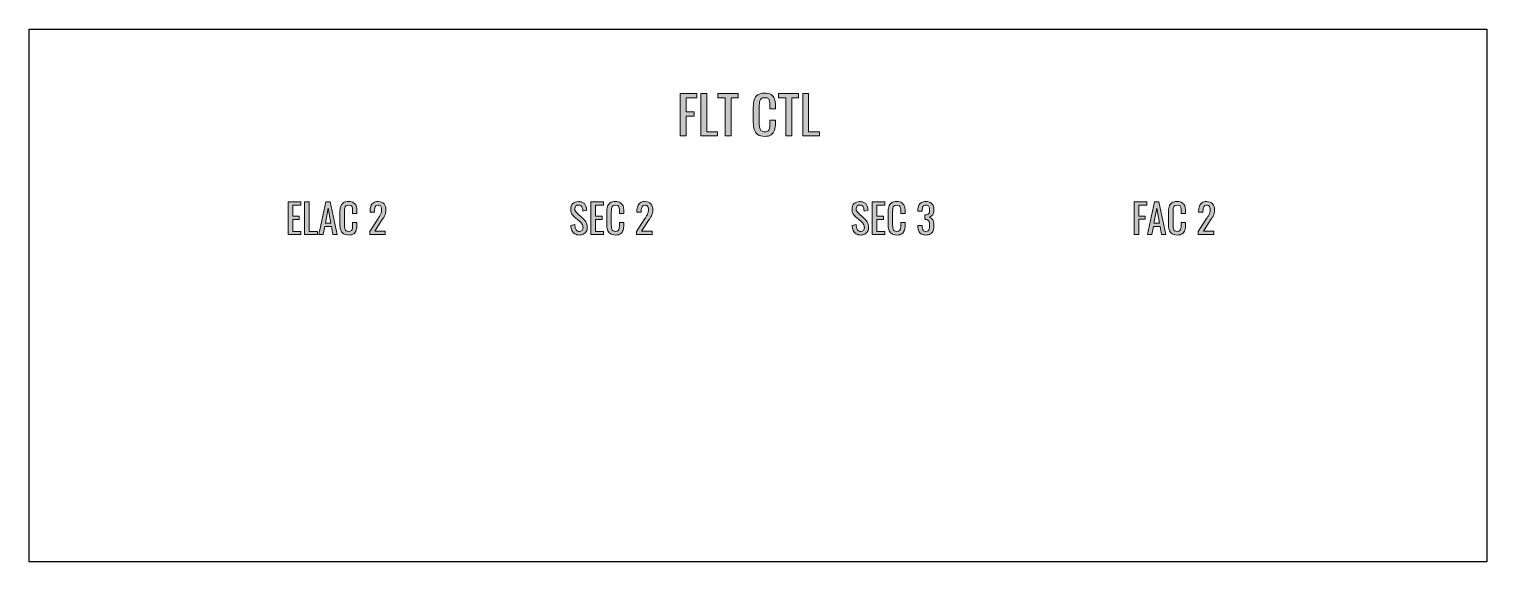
# Model space of a CAD drawing. Header units: inches. Extents: x 0 to 612, y 284 to 508.
import ezdxf

# ---------------------------------------------------------------- set-up
doc = ezdxf.new("R2010")
doc.units = ezdxf.units.IN
doc.header["$MEASUREMENT"] = 0
doc.layers.add('Left_SIde_Panel_02_Holes v1_0', color=7, linetype='Continuous')
doc.layers.add('TEXT', color=7, linetype='Continuous')

# ---------------------------------------------------------------- blocks, each defined once
blk = doc.blocks.new('block 13')
at = {"layer": 'Left_SIde_Panel_02_Holes v1_0', "color": 7, "lineweight": 25}
blk.add_lwpolyline([(611.88, 507.81), (611.88, 284.19)], dxfattribs=at)
blk = doc.blocks.new('block 15')
at = {"layer": 'Left_SIde_Panel_02_Holes v1_0', "color": 7, "lineweight": 25}
blk.add_lwpolyline([(611.88, 284.19), (0.12, 284.19)], dxfattribs=at)
blk = doc.blocks.new('block 23')
at = {"layer": 'Left_SIde_Panel_02_Holes v1_0', "color": 7, "lineweight": 25}
blk.add_lwpolyline([(0.12, 284.19), (0.12, 507.81)], dxfattribs=at)
blk = doc.blocks.new('block 45')
at = {"layer": 'Left_SIde_Panel_02_Holes v1_0', "color": 7, "lineweight": 25}
blk.add_lwpolyline([(0.12, 507.81), (611.88, 507.81)], dxfattribs=at)
blk = doc.blocks.new('block 52')
at = {"layer": 'TEXT'}
h = blk.add_hatch(color=7, dxfattribs=at)
h.dxf.hatch_style = 2
h.paths.add_polyline_path([(108.8, 421.54), (108.8, 435.31), (114.14, 435.31), (114.14, 433.88), (110.72, 433.88), (110.72, 429.32), (113.49, 429.32), (113.49, 427.96), (110.72, 427.96), (110.72, 422.92), (114.17, 422.92), (114.17, 421.54)])
h = blk.add_hatch(color=7, dxfattribs=at)
h.dxf.hatch_style = 2
h.paths.add_polyline_path([(115.72, 421.54), (115.72, 435.31), (117.64, 435.31), (117.64, 422.92), (121.16, 422.92), (121.16, 421.54)])
h = blk.add_hatch(color=7, dxfattribs=at)
h.dxf.hatch_style = 2
h.paths.add_polyline_path([(121.72, 421.54), (124.64, 435.31), (126.5, 435.31), (129.44, 421.54), (127.62, 421.54), (126.99, 425.01), (124.18, 425.01), (123.52, 421.54)])
h.paths.add_polyline_path([(124.44, 426.38), (126.73, 426.38), (125.58, 432.59)])
h = blk.add_hatch(color=7, dxfattribs=at)
h.dxf.hatch_style = 2
edge = h.paths.add_edge_path()
edge.add_spline(control_points=[(134.21, 421.39), (133.24, 421.39), (132.48, 421.59), (131.94, 422), (131.41, 422.41), (131.03, 422.95), (130.82, 423.65), (130.61, 424.34), (130.51, 425.11), (130.51, 425.96), (130.51, 425.96), (130.51, 430.82), (130.51, 430.82), (130.51, 431.75), (130.61, 432.56), (130.82, 433.25), (131.03, 433.94), (131.41, 434.48), (131.94, 434.86), (132.48, 435.24), (133.24, 435.43), (134.21, 435.43), (135.07, 435.43), (135.76, 435.27), (136.26, 434.95), (136.77, 434.63), (137.13, 434.18), (137.35, 433.59), (137.57, 433), (137.68, 432.29), (137.68, 431.47), (137.68, 431.47), (137.68, 430.38), (137.68, 430.38), (137.68, 430.38), (135.86, 430.38), (135.86, 430.38), (135.86, 430.38), (135.86, 431.35), (135.86, 431.35), (135.86, 431.86), (135.84, 432.31), (135.79, 432.7), (135.73, 433.09), (135.6, 433.39), (135.37, 433.61), (135.14, 433.82), (134.76, 433.93), (134.23, 433.93), (133.69, 433.93), (133.29, 433.81), (133.04, 433.58), (132.79, 433.35), (132.63, 433.02), (132.56, 432.6), (132.48, 432.17), (132.45, 431.68), (132.45, 431.11), (132.45, 431.11), (132.45, 425.65), (132.45, 425.65), (132.45, 424.96), (132.5, 424.41), (132.62, 424.01), (132.73, 423.61), (132.92, 423.32), (133.18, 423.15), (133.44, 422.98), (133.79, 422.9), (134.23, 422.9), (134.75, 422.9), (135.13, 423.01), (135.35, 423.25), (135.58, 423.48), (135.72, 423.8), (135.78, 424.21), (135.83, 424.62), (135.86, 425.09), (135.86, 425.64), (135.86, 425.64), (135.86, 426.66), (135.86, 426.66), (135.86, 426.66), (137.68, 426.66), (137.68, 426.66), (137.68, 426.66), (137.68, 425.64), (137.68, 425.64), (137.68, 424.8), (137.58, 424.06), (137.38, 423.42), (137.17, 422.78), (136.82, 422.28), (136.32, 421.92), (135.82, 421.56), (135.12, 421.39), (134.21, 421.39)], knot_values=[0, 0, 0, 0, 1, 1, 1, 2, 2, 2, 3, 3, 3, 4, 4, 4, 5, 5, 5, 6, 6, 6, 7, 7, 7, 8, 8, 8, 9, 9, 9, 10, 10, 10, 11, 11, 11, 12, 12, 12, 13, 13, 13, 14, 14, 14, 15, 15, 15, 16, 16, 16, 17, 17, 17, 18, 18, 18, 19, 19, 19, 20, 20, 20, 21, 21, 21, 22, 22, 22, 23, 23, 23, 24, 24, 24, 25, 25, 25, 26, 26, 26, 27, 27, 27, 28, 28, 28, 29, 29, 29, 30, 30, 30, 31, 31, 31, 32, 32, 32, 32], degree=3, periodic=0)
h = blk.add_hatch(color=7, dxfattribs=at)
h.dxf.hatch_style = 2
edge = h.paths.add_edge_path()
edge.add_spline(control_points=[(143.04, 421.54), (143.04, 421.54), (143.04, 422.83), (143.04, 422.83), (143.04, 422.83), (146.54, 428.29), (146.54, 428.29), (146.8, 428.7), (147.04, 429.07), (147.26, 429.43), (147.48, 429.78), (147.66, 430.15), (147.8, 430.54), (147.95, 430.93), (148.02, 431.38), (148.02, 431.89), (148.02, 432.53), (147.92, 433.02), (147.71, 433.39), (147.51, 433.75), (147.15, 433.93), (146.64, 433.93), (146.21, 433.93), (145.88, 433.81), (145.64, 433.57), (145.4, 433.34), (145.23, 433.02), (145.14, 432.64), (145.05, 432.25), (145.01, 431.84), (145.01, 431.4), (145.01, 431.4), (145.01, 430.94), (145.01, 430.94), (145.01, 430.94), (143.19, 430.94), (143.19, 430.94), (143.19, 430.94), (143.19, 431.42), (143.19, 431.42), (143.19, 432.24), (143.3, 432.95), (143.52, 433.55), (143.74, 434.14), (144.1, 434.61), (144.59, 434.93), (145.08, 435.26), (145.74, 435.43), (146.55, 435.43), (147.67, 435.43), (148.49, 435.11), (149.04, 434.48), (149.58, 433.85), (149.85, 432.98), (149.85, 431.87), (149.85, 431.28), (149.78, 430.77), (149.64, 430.33), (149.5, 429.89), (149.31, 429.47), (149.09, 429.09), (148.86, 428.7), (148.61, 428.3), (148.34, 427.9), (148.34, 427.9), (145.18, 423.07), (145.18, 423.07), (145.18, 423.07), (149.53, 423.07), (149.53, 423.07), (149.53, 423.07), (149.53, 421.54), (149.53, 421.54), (149.53, 421.54), (143.04, 421.54), (143.04, 421.54)], knot_values=[0, 0, 0, 0, 1, 1, 1, 2, 2, 2, 3, 3, 3, 4, 4, 4, 5, 5, 5, 6, 6, 6, 7, 7, 7, 8, 8, 8, 9, 9, 9, 10, 10, 10, 11, 11, 11, 12, 12, 12, 13, 13, 13, 14, 14, 14, 15, 15, 15, 16, 16, 16, 17, 17, 17, 18, 18, 18, 19, 19, 19, 20, 20, 20, 21, 21, 21, 22, 22, 22, 23, 23, 23, 24, 24, 24, 25, 25, 25, 25], degree=3, periodic=0)
at = {"layer": 'TEXT', "lineweight": 0}
for points in [[(108.8, 421.54), (108.8, 435.31), (114.14, 435.31), (114.14, 433.88), (110.72, 433.88), (110.72, 429.32), (113.49, 429.32), (113.49, 427.96), (110.72, 427.96), (110.72, 422.92), (114.17, 422.92), (114.17, 421.54), (108.8, 421.54)], [(115.72, 421.54), (115.72, 435.31), (117.64, 435.31), (117.64, 422.92), (121.16, 422.92), (121.16, 421.54), (115.72, 421.54)], [(121.72, 421.54), (124.64, 435.31), (126.5, 435.31), (129.44, 421.54), (127.62, 421.54), (126.99, 425.01), (124.18, 425.01), (123.52, 421.54), (121.72, 421.54)], [(124.44, 426.38), (126.73, 426.38), (125.58, 432.59), (124.44, 426.38)]]:
    blk.add_lwpolyline(points, dxfattribs=at)
for points, knots in [([(134.21, 421.39), (133.24, 421.39), (132.48, 421.59), (131.94, 422), (131.41, 422.41), (131.03, 422.95), (130.82, 423.65), (130.61, 424.34), (130.51, 425.11), (130.51, 425.96), (130.51, 425.96), (130.51, 430.82), (130.51, 430.82), (130.51, 431.75), (130.61, 432.56), (130.82, 433.25), (131.03, 433.94), (131.41, 434.48), (131.94, 434.86), (132.48, 435.24), (133.24, 435.43), (134.21, 435.43), (135.07, 435.43), (135.76, 435.27), (136.26, 434.95), (136.77, 434.63), (137.13, 434.18), (137.35, 433.59), (137.57, 433), (137.68, 432.29), (137.68, 431.47), (137.68, 431.47), (137.68, 430.38), (137.68, 430.38), (137.68, 430.38), (135.86, 430.38), (135.86, 430.38), (135.86, 430.38), (135.86, 431.35), (135.86, 431.35), (135.86, 431.86), (135.84, 432.31), (135.79, 432.7), (135.73, 433.09), (135.6, 433.39), (135.37, 433.61), (135.14, 433.82), (134.76, 433.93), (134.23, 433.93), (133.69, 433.93), (133.29, 433.81), (133.04, 433.58), (132.79, 433.35), (132.63, 433.02), (132.56, 432.6), (132.48, 432.17), (132.45, 431.68), (132.45, 431.11), (132.45, 431.11), (132.45, 425.65), (132.45, 425.65), (132.45, 424.96), (132.5, 424.41), (132.62, 424.01), (132.73, 423.61), (132.92, 423.32), (133.18, 423.15), (133.44, 422.98), (133.79, 422.9), (134.23, 422.9), (134.75, 422.9), (135.13, 423.01), (135.35, 423.25), (135.58, 423.48), (135.72, 423.8), (135.78, 424.21), (135.83, 424.62), (135.86, 425.09), (135.86, 425.64), (135.86, 425.64), (135.86, 426.66), (135.86, 426.66), (135.86, 426.66), (137.68, 426.66), (137.68, 426.66), (137.68, 426.66), (137.68, 425.64), (137.68, 425.64), (137.68, 424.8), (137.58, 424.06), (137.38, 423.42), (137.17, 422.78), (136.82, 422.28), (136.32, 421.92), (135.82, 421.56), (135.12, 421.39), (134.21, 421.39)], [0, 0, 0, 0, 1, 1, 1, 2, 2, 2, 3, 3, 3, 4, 4, 4, 5, 5, 5, 6, 6, 6, 7, 7, 7, 8, 8, 8, 9, 9, 9, 10, 10, 10, 11, 11, 11, 12, 12, 12, 13, 13, 13, 14, 14, 14, 15, 15, 15, 16, 16, 16, 17, 17, 17, 18, 18, 18, 19, 19, 19, 20, 20, 20, 21, 21, 21, 22, 22, 22, 23, 23, 23, 24, 24, 24, 25, 25, 25, 26, 26, 26, 27, 27, 27, 28, 28, 28, 29, 29, 29, 30, 30, 30, 31, 31, 31, 32, 32, 32, 32]), ([(143.04, 421.54), (143.04, 421.54), (143.04, 422.83), (143.04, 422.83), (143.04, 422.83), (146.54, 428.29), (146.54, 428.29), (146.8, 428.7), (147.04, 429.07), (147.26, 429.43), (147.48, 429.78), (147.66, 430.15), (147.8, 430.54), (147.95, 430.93), (148.02, 431.38), (148.02, 431.89), (148.02, 432.53), (147.92, 433.02), (147.71, 433.39), (147.51, 433.75), (147.15, 433.93), (146.64, 433.93), (146.21, 433.93), (145.88, 433.81), (145.64, 433.57), (145.4, 433.34), (145.23, 433.02), (145.14, 432.64), (145.05, 432.25), (145.01, 431.84), (145.01, 431.4), (145.01, 431.4), (145.01, 430.94), (145.01, 430.94), (145.01, 430.94), (143.19, 430.94), (143.19, 430.94), (143.19, 430.94), (143.19, 431.42), (143.19, 431.42), (143.19, 432.24), (143.3, 432.95), (143.52, 433.55), (143.74, 434.14), (144.1, 434.61), (144.59, 434.93), (145.08, 435.26), (145.74, 435.43), (146.55, 435.43), (147.67, 435.43), (148.49, 435.11), (149.04, 434.48), (149.58, 433.85), (149.85, 432.98), (149.85, 431.87), (149.85, 431.28), (149.78, 430.77), (149.64, 430.33), (149.5, 429.89), (149.31, 429.47), (149.09, 429.09), (148.86, 428.7), (148.61, 428.3), (148.34, 427.9), (148.34, 427.9), (145.18, 423.07), (145.18, 423.07), (145.18, 423.07), (149.53, 423.07), (149.53, 423.07), (149.53, 423.07), (149.53, 421.54), (149.53, 421.54), (149.53, 421.54), (143.04, 421.54), (143.04, 421.54)], [0, 0, 0, 0, 1, 1, 1, 2, 2, 2, 3, 3, 3, 4, 4, 4, 5, 5, 5, 6, 6, 6, 7, 7, 7, 8, 8, 8, 9, 9, 9, 10, 10, 10, 11, 11, 11, 12, 12, 12, 13, 13, 13, 14, 14, 14, 15, 15, 15, 16, 16, 16, 17, 17, 17, 18, 18, 18, 19, 19, 19, 20, 20, 20, 21, 21, 21, 22, 22, 22, 23, 23, 23, 24, 24, 24, 25, 25, 25, 25])]:
    blk.add_open_spline(points, degree=3, knots=knots, dxfattribs=at)
blk = doc.blocks.new('block 55')
at = {"layer": 'TEXT'}
h = blk.add_hatch(color=7, dxfattribs=at)
h.dxf.hatch_style = 2
edge = h.paths.add_edge_path()
edge.add_spline(control_points=[(231.05, 421.39), (230.25, 421.39), (229.59, 421.56), (229.06, 421.9), (228.54, 422.23), (228.14, 422.71), (227.87, 423.31), (227.59, 423.91), (227.44, 424.6), (227.39, 425.4), (227.39, 425.4), (229.09, 425.86), (229.09, 425.86), (229.12, 425.37), (229.2, 424.9), (229.32, 424.45), (229.44, 423.99), (229.63, 423.62), (229.91, 423.33), (230.18, 423.04), (230.56, 422.9), (231.05, 422.9), (231.54, 422.9), (231.92, 423.04), (232.18, 423.31), (232.43, 423.59), (232.56, 423.99), (232.56, 424.51), (232.56, 425.14), (232.42, 425.64), (232.13, 426.02), (231.85, 426.4), (231.49, 426.78), (231.06, 427.17), (231.06, 427.17), (228.75, 429.21), (228.75, 429.21), (228.3, 429.6), (227.96, 430.04), (227.75, 430.51), (227.53, 430.98), (227.42, 431.56), (227.42, 432.25), (227.42, 433.26), (227.71, 434.04), (228.29, 434.59), (228.87, 435.15), (229.66, 435.43), (230.65, 435.43), (231.2, 435.43), (231.68, 435.36), (232.09, 435.21), (232.5, 435.07), (232.85, 434.85), (233.13, 434.56), (233.41, 434.27), (233.63, 433.89), (233.79, 433.45), (233.96, 433), (234.07, 432.47), (234.12, 431.87), (234.12, 431.87), (232.49, 431.43), (232.49, 431.43), (232.46, 431.89), (232.39, 432.3), (232.29, 432.68), (232.18, 433.06), (232.01, 433.37), (231.75, 433.6), (231.5, 433.83), (231.13, 433.95), (230.65, 433.95), (230.18, 433.95), (229.81, 433.82), (229.54, 433.57), (229.27, 433.31), (229.14, 432.93), (229.14, 432.44), (229.14, 432.02), (229.21, 431.67), (229.35, 431.4), (229.5, 431.13), (229.73, 430.85), (230.04, 430.56), (230.04, 430.56), (232.37, 428.52), (232.37, 428.52), (232.89, 428.07), (233.35, 427.53), (233.75, 426.9), (234.15, 426.27), (234.34, 425.53), (234.34, 424.67), (234.34, 423.99), (234.2, 423.4), (233.92, 422.91), (233.64, 422.41), (233.25, 422.04), (232.75, 421.78), (232.26, 421.52), (231.69, 421.39), (231.05, 421.39)], knot_values=[0, 0, 0, 0, 1, 1, 1, 2, 2, 2, 3, 3, 3, 4, 4, 4, 5, 5, 5, 6, 6, 6, 7, 7, 7, 8, 8, 8, 9, 9, 9, 10, 10, 10, 11, 11, 11, 12, 12, 12, 13, 13, 13, 14, 14, 14, 15, 15, 15, 16, 16, 16, 17, 17, 17, 18, 18, 18, 19, 19, 19, 20, 20, 20, 21, 21, 21, 22, 22, 22, 23, 23, 23, 24, 24, 24, 25, 25, 25, 26, 26, 26, 27, 27, 27, 28, 28, 28, 29, 29, 29, 30, 30, 30, 31, 31, 31, 32, 32, 32, 33, 33, 33, 34, 34, 34, 34], degree=3, periodic=0)
h = blk.add_hatch(color=7, dxfattribs=at)
h.dxf.hatch_style = 2
h.paths.add_polyline_path([(235.84, 421.54), (235.84, 435.31), (241.18, 435.31), (241.18, 433.88), (237.76, 433.88), (237.76, 429.32), (240.53, 429.32), (240.53, 427.96), (237.76, 427.96), (237.76, 422.92), (241.21, 422.92), (241.21, 421.54)])
h = blk.add_hatch(color=7, dxfattribs=at)
h.dxf.hatch_style = 2
edge = h.paths.add_edge_path()
edge.add_spline(control_points=[(246.21, 421.39), (245.23, 421.39), (244.48, 421.59), (243.94, 422), (243.4, 422.41), (243.03, 422.95), (242.82, 423.65), (242.61, 424.34), (242.5, 425.11), (242.5, 425.96), (242.5, 425.96), (242.5, 430.82), (242.5, 430.82), (242.5, 431.75), (242.61, 432.56), (242.82, 433.25), (243.03, 433.94), (243.4, 434.48), (243.94, 434.86), (244.48, 435.24), (245.23, 435.43), (246.21, 435.43), (247.07, 435.43), (247.75, 435.27), (248.26, 434.95), (248.76, 434.63), (249.12, 434.18), (249.35, 433.59), (249.57, 433), (249.68, 432.29), (249.68, 431.47), (249.68, 431.47), (249.68, 430.38), (249.68, 430.38), (249.68, 430.38), (247.86, 430.38), (247.86, 430.38), (247.86, 430.38), (247.86, 431.35), (247.86, 431.35), (247.86, 431.86), (247.83, 432.31), (247.78, 432.7), (247.73, 433.09), (247.59, 433.39), (247.37, 433.61), (247.14, 433.82), (246.76, 433.93), (246.23, 433.93), (245.68, 433.93), (245.29, 433.81), (245.04, 433.58), (244.79, 433.35), (244.63, 433.02), (244.55, 432.6), (244.48, 432.17), (244.44, 431.68), (244.44, 431.11), (244.44, 431.11), (244.44, 425.65), (244.44, 425.65), (244.44, 424.96), (244.5, 424.41), (244.61, 424.01), (244.72, 423.61), (244.91, 423.32), (245.17, 423.15), (245.43, 422.98), (245.78, 422.9), (246.23, 422.9), (246.75, 422.9), (247.12, 423.01), (247.35, 423.25), (247.58, 423.48), (247.72, 423.8), (247.77, 424.21), (247.83, 424.62), (247.86, 425.09), (247.86, 425.64), (247.86, 425.64), (247.86, 426.66), (247.86, 426.66), (247.86, 426.66), (249.68, 426.66), (249.68, 426.66), (249.68, 426.66), (249.68, 425.64), (249.68, 425.64), (249.68, 424.8), (249.58, 424.06), (249.37, 423.42), (249.17, 422.78), (248.82, 422.28), (248.32, 421.92), (247.82, 421.56), (247.12, 421.39), (246.21, 421.39)], knot_values=[0, 0, 0, 0, 1, 1, 1, 2, 2, 2, 3, 3, 3, 4, 4, 4, 5, 5, 5, 6, 6, 6, 7, 7, 7, 8, 8, 8, 9, 9, 9, 10, 10, 10, 11, 11, 11, 12, 12, 12, 13, 13, 13, 14, 14, 14, 15, 15, 15, 16, 16, 16, 17, 17, 17, 18, 18, 18, 19, 19, 19, 20, 20, 20, 21, 21, 21, 22, 22, 22, 23, 23, 23, 24, 24, 24, 25, 25, 25, 26, 26, 26, 27, 27, 27, 28, 28, 28, 29, 29, 29, 30, 30, 30, 31, 31, 31, 32, 32, 32, 32], degree=3, periodic=0)
h = blk.add_hatch(color=7, dxfattribs=at)
h.dxf.hatch_style = 2
edge = h.paths.add_edge_path()
edge.add_spline(control_points=[(255.03, 421.54), (255.03, 421.54), (255.03, 422.83), (255.03, 422.83), (255.03, 422.83), (258.53, 428.29), (258.53, 428.29), (258.79, 428.7), (259.04, 429.07), (259.26, 429.43), (259.48, 429.78), (259.66, 430.15), (259.8, 430.54), (259.94, 430.93), (260.01, 431.38), (260.01, 431.89), (260.01, 432.53), (259.91, 433.02), (259.71, 433.39), (259.5, 433.75), (259.15, 433.93), (258.64, 433.93), (258.21, 433.93), (257.87, 433.81), (257.63, 433.57), (257.4, 433.34), (257.23, 433.02), (257.14, 432.64), (257.05, 432.25), (257, 431.84), (257, 431.4), (257, 431.4), (257, 430.94), (257, 430.94), (257, 430.94), (255.19, 430.94), (255.19, 430.94), (255.19, 430.94), (255.19, 431.42), (255.19, 431.42), (255.19, 432.24), (255.3, 432.95), (255.52, 433.55), (255.74, 434.14), (256.09, 434.61), (256.59, 434.93), (257.08, 435.26), (257.73, 435.43), (258.55, 435.43), (259.66, 435.43), (260.49, 435.11), (261.03, 434.48), (261.58, 433.85), (261.85, 432.98), (261.85, 431.87), (261.85, 431.28), (261.78, 430.77), (261.64, 430.33), (261.49, 429.89), (261.31, 429.47), (261.08, 429.09), (260.86, 428.7), (260.61, 428.3), (260.34, 427.9), (260.34, 427.9), (257.17, 423.07), (257.17, 423.07), (257.17, 423.07), (261.53, 423.07), (261.53, 423.07), (261.53, 423.07), (261.53, 421.54), (261.53, 421.54), (261.53, 421.54), (255.03, 421.54), (255.03, 421.54)], knot_values=[0, 0, 0, 0, 1, 1, 1, 2, 2, 2, 3, 3, 3, 4, 4, 4, 5, 5, 5, 6, 6, 6, 7, 7, 7, 8, 8, 8, 9, 9, 9, 10, 10, 10, 11, 11, 11, 12, 12, 12, 13, 13, 13, 14, 14, 14, 15, 15, 15, 16, 16, 16, 17, 17, 17, 18, 18, 18, 19, 19, 19, 20, 20, 20, 21, 21, 21, 22, 22, 22, 23, 23, 23, 24, 24, 24, 25, 25, 25, 25], degree=3, periodic=0)
at = {"layer": 'TEXT', "lineweight": 0}
blk.add_lwpolyline([(235.84, 421.54), (235.84, 435.31), (241.18, 435.31), (241.18, 433.88), (237.76, 433.88), (237.76, 429.32), (240.53, 429.32), (240.53, 427.96), (237.76, 427.96), (237.76, 422.92), (241.21, 422.92), (241.21, 421.54), (235.84, 421.54)], dxfattribs=at)
for points, knots in [([(231.05, 421.39), (230.25, 421.39), (229.59, 421.56), (229.06, 421.9), (228.54, 422.23), (228.14, 422.71), (227.87, 423.31), (227.59, 423.91), (227.44, 424.6), (227.39, 425.4), (227.39, 425.4), (229.09, 425.86), (229.09, 425.86), (229.12, 425.37), (229.2, 424.9), (229.32, 424.45), (229.44, 423.99), (229.63, 423.62), (229.91, 423.33), (230.18, 423.04), (230.56, 422.9), (231.05, 422.9), (231.54, 422.9), (231.92, 423.04), (232.18, 423.31), (232.43, 423.59), (232.56, 423.99), (232.56, 424.51), (232.56, 425.14), (232.42, 425.64), (232.13, 426.02), (231.85, 426.4), (231.49, 426.78), (231.06, 427.17), (231.06, 427.17), (228.75, 429.21), (228.75, 429.21), (228.3, 429.6), (227.96, 430.04), (227.75, 430.51), (227.53, 430.98), (227.42, 431.56), (227.42, 432.25), (227.42, 433.26), (227.71, 434.04), (228.29, 434.59), (228.87, 435.15), (229.66, 435.43), (230.65, 435.43), (231.2, 435.43), (231.68, 435.36), (232.09, 435.21), (232.5, 435.07), (232.85, 434.85), (233.13, 434.56), (233.41, 434.27), (233.63, 433.89), (233.79, 433.45), (233.96, 433), (234.07, 432.47), (234.12, 431.87), (234.12, 431.87), (232.49, 431.43), (232.49, 431.43), (232.46, 431.89), (232.39, 432.3), (232.29, 432.68), (232.18, 433.06), (232.01, 433.37), (231.75, 433.6), (231.5, 433.83), (231.13, 433.95), (230.65, 433.95), (230.18, 433.95), (229.81, 433.82), (229.54, 433.57), (229.27, 433.31), (229.14, 432.93), (229.14, 432.44), (229.14, 432.02), (229.21, 431.67), (229.35, 431.4), (229.5, 431.13), (229.73, 430.85), (230.04, 430.56), (230.04, 430.56), (232.37, 428.52), (232.37, 428.52), (232.89, 428.07), (233.35, 427.53), (233.75, 426.9), (234.15, 426.27), (234.34, 425.53), (234.34, 424.67), (234.34, 423.99), (234.2, 423.4), (233.92, 422.91), (233.64, 422.41), (233.25, 422.04), (232.75, 421.78), (232.26, 421.52), (231.69, 421.39), (231.05, 421.39)], [0, 0, 0, 0, 1, 1, 1, 2, 2, 2, 3, 3, 3, 4, 4, 4, 5, 5, 5, 6, 6, 6, 7, 7, 7, 8, 8, 8, 9, 9, 9, 10, 10, 10, 11, 11, 11, 12, 12, 12, 13, 13, 13, 14, 14, 14, 15, 15, 15, 16, 16, 16, 17, 17, 17, 18, 18, 18, 19, 19, 19, 20, 20, 20, 21, 21, 21, 22, 22, 22, 23, 23, 23, 24, 24, 24, 25, 25, 25, 26, 26, 26, 27, 27, 27, 28, 28, 28, 29, 29, 29, 30, 30, 30, 31, 31, 31, 32, 32, 32, 33, 33, 33, 34, 34, 34, 34]), ([(246.21, 421.39), (245.23, 421.39), (244.48, 421.59), (243.94, 422), (243.4, 422.41), (243.03, 422.95), (242.82, 423.65), (242.61, 424.34), (242.5, 425.11), (242.5, 425.96), (242.5, 425.96), (242.5, 430.82), (242.5, 430.82), (242.5, 431.75), (242.61, 432.56), (242.82, 433.25), (243.03, 433.94), (243.4, 434.48), (243.94, 434.86), (244.48, 435.24), (245.23, 435.43), (246.21, 435.43), (247.07, 435.43), (247.75, 435.27), (248.26, 434.95), (248.76, 434.63), (249.12, 434.18), (249.35, 433.59), (249.57, 433), (249.68, 432.29), (249.68, 431.47), (249.68, 431.47), (249.68, 430.38), (249.68, 430.38), (249.68, 430.38), (247.86, 430.38), (247.86, 430.38), (247.86, 430.38), (247.86, 431.35), (247.86, 431.35), (247.86, 431.86), (247.83, 432.31), (247.78, 432.7), (247.73, 433.09), (247.59, 433.39), (247.37, 433.61), (247.14, 433.82), (246.76, 433.93), (246.23, 433.93), (245.68, 433.93), (245.29, 433.81), (245.04, 433.58), (244.79, 433.35), (244.63, 433.02), (244.55, 432.6), (244.48, 432.17), (244.44, 431.68), (244.44, 431.11), (244.44, 431.11), (244.44, 425.65), (244.44, 425.65), (244.44, 424.96), (244.5, 424.41), (244.61, 424.01), (244.72, 423.61), (244.91, 423.32), (245.17, 423.15), (245.43, 422.98), (245.78, 422.9), (246.23, 422.9), (246.75, 422.9), (247.12, 423.01), (247.35, 423.25), (247.58, 423.48), (247.72, 423.8), (247.77, 424.21), (247.83, 424.62), (247.86, 425.09), (247.86, 425.64), (247.86, 425.64), (247.86, 426.66), (247.86, 426.66), (247.86, 426.66), (249.68, 426.66), (249.68, 426.66), (249.68, 426.66), (249.68, 425.64), (249.68, 425.64), (249.68, 424.8), (249.58, 424.06), (249.37, 423.42), (249.17, 422.78), (248.82, 422.28), (248.32, 421.92), (247.82, 421.56), (247.12, 421.39), (246.21, 421.39)], [0, 0, 0, 0, 1, 1, 1, 2, 2, 2, 3, 3, 3, 4, 4, 4, 5, 5, 5, 6, 6, 6, 7, 7, 7, 8, 8, 8, 9, 9, 9, 10, 10, 10, 11, 11, 11, 12, 12, 12, 13, 13, 13, 14, 14, 14, 15, 15, 15, 16, 16, 16, 17, 17, 17, 18, 18, 18, 19, 19, 19, 20, 20, 20, 21, 21, 21, 22, 22, 22, 23, 23, 23, 24, 24, 24, 25, 25, 25, 26, 26, 26, 27, 27, 27, 28, 28, 28, 29, 29, 29, 30, 30, 30, 31, 31, 31, 32, 32, 32, 32]), ([(255.03, 421.54), (255.03, 421.54), (255.03, 422.83), (255.03, 422.83), (255.03, 422.83), (258.53, 428.29), (258.53, 428.29), (258.79, 428.7), (259.04, 429.07), (259.26, 429.43), (259.48, 429.78), (259.66, 430.15), (259.8, 430.54), (259.94, 430.93), (260.01, 431.38), (260.01, 431.89), (260.01, 432.53), (259.91, 433.02), (259.71, 433.39), (259.5, 433.75), (259.15, 433.93), (258.64, 433.93), (258.21, 433.93), (257.87, 433.81), (257.63, 433.57), (257.4, 433.34), (257.23, 433.02), (257.14, 432.64), (257.05, 432.25), (257, 431.84), (257, 431.4), (257, 431.4), (257, 430.94), (257, 430.94), (257, 430.94), (255.19, 430.94), (255.19, 430.94), (255.19, 430.94), (255.19, 431.42), (255.19, 431.42), (255.19, 432.24), (255.3, 432.95), (255.52, 433.55), (255.74, 434.14), (256.09, 434.61), (256.59, 434.93), (257.08, 435.26), (257.73, 435.43), (258.55, 435.43), (259.66, 435.43), (260.49, 435.11), (261.03, 434.48), (261.58, 433.85), (261.85, 432.98), (261.85, 431.87), (261.85, 431.28), (261.78, 430.77), (261.64, 430.33), (261.49, 429.89), (261.31, 429.47), (261.08, 429.09), (260.86, 428.7), (260.61, 428.3), (260.34, 427.9), (260.34, 427.9), (257.17, 423.07), (257.17, 423.07), (257.17, 423.07), (261.53, 423.07), (261.53, 423.07), (261.53, 423.07), (261.53, 421.54), (261.53, 421.54), (261.53, 421.54), (255.03, 421.54), (255.03, 421.54)], [0, 0, 0, 0, 1, 1, 1, 2, 2, 2, 3, 3, 3, 4, 4, 4, 5, 5, 5, 6, 6, 6, 7, 7, 7, 8, 8, 8, 9, 9, 9, 10, 10, 10, 11, 11, 11, 12, 12, 12, 13, 13, 13, 14, 14, 14, 15, 15, 15, 16, 16, 16, 17, 17, 17, 18, 18, 18, 19, 19, 19, 20, 20, 20, 21, 21, 21, 22, 22, 22, 23, 23, 23, 24, 24, 24, 25, 25, 25, 25])]:
    blk.add_open_spline(points, degree=3, knots=knots, dxfattribs=at)
blk = doc.blocks.new('block 58')
at = {"layer": 'TEXT'}
h = blk.add_hatch(color=7, dxfattribs=at)
h.dxf.hatch_style = 2
edge = h.paths.add_edge_path()
edge.add_spline(control_points=[(349.11, 421.39), (348.32, 421.39), (347.66, 421.56), (347.13, 421.9), (346.61, 422.23), (346.21, 422.71), (345.93, 423.31), (345.66, 423.91), (345.5, 424.6), (345.46, 425.4), (345.46, 425.4), (347.16, 425.86), (347.16, 425.86), (347.19, 425.37), (347.27, 424.9), (347.39, 424.45), (347.51, 423.99), (347.7, 423.62), (347.97, 423.33), (348.25, 423.04), (348.62, 422.9), (349.11, 422.9), (349.61, 422.9), (349.99, 423.04), (350.24, 423.31), (350.5, 423.59), (350.63, 423.99), (350.63, 424.51), (350.63, 425.14), (350.48, 425.64), (350.2, 426.02), (349.92, 426.4), (349.56, 426.78), (349.13, 427.17), (349.13, 427.17), (346.82, 429.21), (346.82, 429.21), (346.36, 429.6), (346.03, 430.04), (345.81, 430.51), (345.6, 430.98), (345.49, 431.56), (345.49, 432.25), (345.49, 433.26), (345.78, 434.04), (346.36, 434.59), (346.94, 435.15), (347.72, 435.43), (348.72, 435.43), (349.27, 435.43), (349.74, 435.36), (350.16, 435.21), (350.57, 435.07), (350.92, 434.85), (351.2, 434.56), (351.47, 434.27), (351.69, 433.89), (351.86, 433.45), (352.02, 433), (352.13, 432.47), (352.19, 431.87), (352.19, 431.87), (350.56, 431.43), (350.56, 431.43), (350.52, 431.89), (350.46, 432.3), (350.35, 432.68), (350.25, 433.06), (350.07, 433.37), (349.82, 433.6), (349.56, 433.83), (349.2, 433.95), (348.72, 433.95), (348.25, 433.95), (347.87, 433.82), (347.61, 433.57), (347.34, 433.31), (347.21, 432.93), (347.21, 432.44), (347.21, 432.02), (347.28, 431.67), (347.42, 431.4), (347.56, 431.13), (347.79, 430.85), (348.11, 430.56), (348.11, 430.56), (350.44, 428.52), (350.44, 428.52), (350.96, 428.07), (351.42, 427.53), (351.82, 426.9), (352.21, 426.27), (352.41, 425.53), (352.41, 424.67), (352.41, 423.99), (352.27, 423.4), (351.99, 422.91), (351.7, 422.41), (351.31, 422.04), (350.82, 421.78), (350.33, 421.52), (349.76, 421.39), (349.11, 421.39)], knot_values=[0, 0, 0, 0, 1, 1, 1, 2, 2, 2, 3, 3, 3, 4, 4, 4, 5, 5, 5, 6, 6, 6, 7, 7, 7, 8, 8, 8, 9, 9, 9, 10, 10, 10, 11, 11, 11, 12, 12, 12, 13, 13, 13, 14, 14, 14, 15, 15, 15, 16, 16, 16, 17, 17, 17, 18, 18, 18, 19, 19, 19, 20, 20, 20, 21, 21, 21, 22, 22, 22, 23, 23, 23, 24, 24, 24, 25, 25, 25, 26, 26, 26, 27, 27, 27, 28, 28, 28, 29, 29, 29, 30, 30, 30, 31, 31, 31, 32, 32, 32, 33, 33, 33, 34, 34, 34, 34], degree=3, periodic=0)
h = blk.add_hatch(color=7, dxfattribs=at)
h.dxf.hatch_style = 2
h.paths.add_polyline_path([(353.91, 421.54), (353.91, 435.31), (359.25, 435.31), (359.25, 433.88), (355.83, 433.88), (355.83, 429.32), (358.6, 429.32), (358.6, 427.96), (355.83, 427.96), (355.83, 422.92), (359.28, 422.92), (359.28, 421.54)])
h = blk.add_hatch(color=7, dxfattribs=at)
h.dxf.hatch_style = 2
edge = h.paths.add_edge_path()
edge.add_spline(control_points=[(364.28, 421.39), (363.3, 421.39), (362.54, 421.59), (362.01, 422), (361.47, 422.41), (361.09, 422.95), (360.88, 423.65), (360.68, 424.34), (360.57, 425.11), (360.57, 425.96), (360.57, 425.96), (360.57, 430.82), (360.57, 430.82), (360.57, 431.75), (360.68, 432.56), (360.88, 433.25), (361.09, 433.94), (361.47, 434.48), (362.01, 434.86), (362.54, 435.24), (363.3, 435.43), (364.28, 435.43), (365.14, 435.43), (365.82, 435.27), (366.33, 434.95), (366.83, 434.63), (367.19, 434.18), (367.41, 433.59), (367.63, 433), (367.75, 432.29), (367.75, 431.47), (367.75, 431.47), (367.75, 430.38), (367.75, 430.38), (367.75, 430.38), (365.93, 430.38), (365.93, 430.38), (365.93, 430.38), (365.93, 431.35), (365.93, 431.35), (365.93, 431.86), (365.9, 432.31), (365.85, 432.7), (365.8, 433.09), (365.66, 433.39), (365.43, 433.61), (365.21, 433.82), (364.83, 433.93), (364.29, 433.93), (363.75, 433.93), (363.35, 433.81), (363.1, 433.58), (362.85, 433.35), (362.69, 433.02), (362.62, 432.6), (362.54, 432.17), (362.51, 431.68), (362.51, 431.11), (362.51, 431.11), (362.51, 425.65), (362.51, 425.65), (362.51, 424.96), (362.57, 424.41), (362.68, 424.01), (362.79, 423.61), (362.98, 423.32), (363.24, 423.15), (363.5, 422.98), (363.85, 422.9), (364.29, 422.9), (364.81, 422.9), (365.19, 423.01), (365.42, 423.25), (365.64, 423.48), (365.78, 423.8), (365.84, 424.21), (365.9, 424.62), (365.93, 425.09), (365.93, 425.64), (365.93, 425.64), (365.93, 426.66), (365.93, 426.66), (365.93, 426.66), (367.75, 426.66), (367.75, 426.66), (367.75, 426.66), (367.75, 425.64), (367.75, 425.64), (367.75, 424.8), (367.64, 424.06), (367.44, 423.42), (367.23, 422.78), (366.88, 422.28), (366.38, 421.92), (365.89, 421.56), (365.18, 421.39), (364.28, 421.39)], knot_values=[0, 0, 0, 0, 1, 1, 1, 2, 2, 2, 3, 3, 3, 4, 4, 4, 5, 5, 5, 6, 6, 6, 7, 7, 7, 8, 8, 8, 9, 9, 9, 10, 10, 10, 11, 11, 11, 12, 12, 12, 13, 13, 13, 14, 14, 14, 15, 15, 15, 16, 16, 16, 17, 17, 17, 18, 18, 18, 19, 19, 19, 20, 20, 20, 21, 21, 21, 22, 22, 22, 23, 23, 23, 24, 24, 24, 25, 25, 25, 26, 26, 26, 27, 27, 27, 28, 28, 28, 29, 29, 29, 30, 30, 30, 31, 31, 31, 32, 32, 32, 32], degree=3, periodic=0)
h = blk.add_hatch(color=7, dxfattribs=at)
h.dxf.hatch_style = 2
edge = h.paths.add_edge_path()
edge.add_spline(control_points=[(376.45, 421.39), (375.7, 421.39), (375.08, 421.53), (374.58, 421.81), (374.08, 422.09), (373.71, 422.5), (373.46, 423.03), (373.21, 423.57), (373.08, 424.2), (373.08, 424.92), (373.08, 424.92), (373.08, 425.38), (373.08, 425.38), (373.08, 425.38), (374.88, 425.38), (374.88, 425.38), (374.88, 425.33), (374.88, 425.29), (374.88, 425.24), (374.88, 425.18), (374.88, 425.13), (374.88, 425.07), (374.9, 424.67), (374.94, 424.3), (375.03, 423.97), (375.11, 423.64), (375.27, 423.38), (375.49, 423.19), (375.71, 422.99), (376.03, 422.9), (376.45, 422.9), (376.89, 422.9), (377.22, 423), (377.45, 423.21), (377.68, 423.42), (377.83, 423.72), (377.91, 424.1), (377.99, 424.49), (378.03, 424.93), (378.03, 425.43), (378.03, 426.16), (377.9, 426.75), (377.63, 427.21), (377.36, 427.67), (376.9, 427.92), (376.23, 427.96), (376.19, 427.98), (376.15, 427.98), (376.1, 427.98), (376.05, 427.98), (376.01, 427.98), (375.97, 427.98), (375.97, 427.98), (375.97, 429.8), (375.97, 429.8), (376.01, 429.8), (376.05, 429.8), (376.09, 429.8), (376.14, 429.8), (376.18, 429.8), (376.21, 429.8), (376.86, 429.82), (377.32, 429.99), (377.6, 430.31), (377.89, 430.63), (378.03, 431.15), (378.03, 431.89), (378.03, 432.51), (377.92, 433.01), (377.71, 433.39), (377.5, 433.76), (377.09, 433.95), (376.46, 433.95), (375.84, 433.95), (375.43, 433.74), (375.22, 433.33), (375.02, 432.91), (374.91, 432.38), (374.88, 431.74), (374.88, 431.69), (374.88, 431.64), (374.88, 431.59), (374.88, 431.54), (374.88, 431.49), (374.88, 431.45), (374.88, 431.45), (373.08, 431.45), (373.08, 431.45), (373.08, 431.45), (373.08, 431.91), (373.08, 431.91), (373.08, 432.64), (373.21, 433.27), (373.46, 433.79), (373.71, 434.32), (374.08, 434.72), (374.59, 435), (375.09, 435.29), (375.72, 435.43), (376.46, 435.43), (377.22, 435.43), (377.85, 435.29), (378.35, 435), (378.85, 434.72), (379.22, 434.31), (379.47, 433.79), (379.72, 433.26), (379.85, 432.63), (379.85, 431.89), (379.85, 431.06), (379.67, 430.4), (379.31, 429.9), (378.96, 429.4), (378.48, 429.06), (377.88, 428.88), (378.29, 428.76), (378.65, 428.54), (378.94, 428.24), (379.23, 427.93), (379.45, 427.54), (379.61, 427.07), (379.77, 426.6), (379.85, 426.05), (379.85, 425.43), (379.85, 424.62), (379.73, 423.9), (379.51, 423.3), (379.28, 422.69), (378.92, 422.22), (378.42, 421.89), (377.92, 421.55), (377.26, 421.39), (376.45, 421.39)], knot_values=[0, 0, 0, 0, 1, 1, 1, 2, 2, 2, 3, 3, 3, 4, 4, 4, 5, 5, 5, 6, 6, 6, 7, 7, 7, 8, 8, 8, 9, 9, 9, 10, 10, 10, 11, 11, 11, 12, 12, 12, 13, 13, 13, 14, 14, 14, 15, 15, 15, 16, 16, 16, 17, 17, 17, 18, 18, 18, 19, 19, 19, 20, 20, 20, 21, 21, 21, 22, 22, 22, 23, 23, 23, 24, 24, 24, 25, 25, 25, 26, 26, 26, 27, 27, 27, 28, 28, 28, 29, 29, 29, 30, 30, 30, 31, 31, 31, 32, 32, 32, 33, 33, 33, 34, 34, 34, 35, 35, 35, 36, 36, 36, 37, 37, 37, 38, 38, 38, 39, 39, 39, 40, 40, 40, 41, 41, 41, 42, 42, 42, 43, 43, 43, 44, 44, 44, 44], degree=3, periodic=0)
at = {"layer": 'TEXT', "lineweight": 0}
blk.add_lwpolyline([(353.91, 421.54), (353.91, 435.31), (359.25, 435.31), (359.25, 433.88), (355.83, 433.88), (355.83, 429.32), (358.6, 429.32), (358.6, 427.96), (355.83, 427.96), (355.83, 422.92), (359.28, 422.92), (359.28, 421.54), (353.91, 421.54)], dxfattribs=at)
for points, knots in [([(349.11, 421.39), (348.32, 421.39), (347.66, 421.56), (347.13, 421.9), (346.61, 422.23), (346.21, 422.71), (345.93, 423.31), (345.66, 423.91), (345.5, 424.6), (345.46, 425.4), (345.46, 425.4), (347.16, 425.86), (347.16, 425.86), (347.19, 425.37), (347.27, 424.9), (347.39, 424.45), (347.51, 423.99), (347.7, 423.62), (347.97, 423.33), (348.25, 423.04), (348.62, 422.9), (349.11, 422.9), (349.61, 422.9), (349.99, 423.04), (350.24, 423.31), (350.5, 423.59), (350.63, 423.99), (350.63, 424.51), (350.63, 425.14), (350.48, 425.64), (350.2, 426.02), (349.92, 426.4), (349.56, 426.78), (349.13, 427.17), (349.13, 427.17), (346.82, 429.21), (346.82, 429.21), (346.36, 429.6), (346.03, 430.04), (345.81, 430.51), (345.6, 430.98), (345.49, 431.56), (345.49, 432.25), (345.49, 433.26), (345.78, 434.04), (346.36, 434.59), (346.94, 435.15), (347.72, 435.43), (348.72, 435.43), (349.27, 435.43), (349.74, 435.36), (350.16, 435.21), (350.57, 435.07), (350.92, 434.85), (351.2, 434.56), (351.47, 434.27), (351.69, 433.89), (351.86, 433.45), (352.02, 433), (352.13, 432.47), (352.19, 431.87), (352.19, 431.87), (350.56, 431.43), (350.56, 431.43), (350.52, 431.89), (350.46, 432.3), (350.35, 432.68), (350.25, 433.06), (350.07, 433.37), (349.82, 433.6), (349.56, 433.83), (349.2, 433.95), (348.72, 433.95), (348.25, 433.95), (347.87, 433.82), (347.61, 433.57), (347.34, 433.31), (347.21, 432.93), (347.21, 432.44), (347.21, 432.02), (347.28, 431.67), (347.42, 431.4), (347.56, 431.13), (347.79, 430.85), (348.11, 430.56), (348.11, 430.56), (350.44, 428.52), (350.44, 428.52), (350.96, 428.07), (351.42, 427.53), (351.82, 426.9), (352.21, 426.27), (352.41, 425.53), (352.41, 424.67), (352.41, 423.99), (352.27, 423.4), (351.99, 422.91), (351.7, 422.41), (351.31, 422.04), (350.82, 421.78), (350.33, 421.52), (349.76, 421.39), (349.11, 421.39)], [0, 0, 0, 0, 1, 1, 1, 2, 2, 2, 3, 3, 3, 4, 4, 4, 5, 5, 5, 6, 6, 6, 7, 7, 7, 8, 8, 8, 9, 9, 9, 10, 10, 10, 11, 11, 11, 12, 12, 12, 13, 13, 13, 14, 14, 14, 15, 15, 15, 16, 16, 16, 17, 17, 17, 18, 18, 18, 19, 19, 19, 20, 20, 20, 21, 21, 21, 22, 22, 22, 23, 23, 23, 24, 24, 24, 25, 25, 25, 26, 26, 26, 27, 27, 27, 28, 28, 28, 29, 29, 29, 30, 30, 30, 31, 31, 31, 32, 32, 32, 33, 33, 33, 34, 34, 34, 34]), ([(364.28, 421.39), (363.3, 421.39), (362.54, 421.59), (362.01, 422), (361.47, 422.41), (361.09, 422.95), (360.88, 423.65), (360.68, 424.34), (360.57, 425.11), (360.57, 425.96), (360.57, 425.96), (360.57, 430.82), (360.57, 430.82), (360.57, 431.75), (360.68, 432.56), (360.88, 433.25), (361.09, 433.94), (361.47, 434.48), (362.01, 434.86), (362.54, 435.24), (363.3, 435.43), (364.28, 435.43), (365.14, 435.43), (365.82, 435.27), (366.33, 434.95), (366.83, 434.63), (367.19, 434.18), (367.41, 433.59), (367.63, 433), (367.75, 432.29), (367.75, 431.47), (367.75, 431.47), (367.75, 430.38), (367.75, 430.38), (367.75, 430.38), (365.93, 430.38), (365.93, 430.38), (365.93, 430.38), (365.93, 431.35), (365.93, 431.35), (365.93, 431.86), (365.9, 432.31), (365.85, 432.7), (365.8, 433.09), (365.66, 433.39), (365.43, 433.61), (365.21, 433.82), (364.83, 433.93), (364.29, 433.93), (363.75, 433.93), (363.35, 433.81), (363.1, 433.58), (362.85, 433.35), (362.69, 433.02), (362.62, 432.6), (362.54, 432.17), (362.51, 431.68), (362.51, 431.11), (362.51, 431.11), (362.51, 425.65), (362.51, 425.65), (362.51, 424.96), (362.57, 424.41), (362.68, 424.01), (362.79, 423.61), (362.98, 423.32), (363.24, 423.15), (363.5, 422.98), (363.85, 422.9), (364.29, 422.9), (364.81, 422.9), (365.19, 423.01), (365.42, 423.25), (365.64, 423.48), (365.78, 423.8), (365.84, 424.21), (365.9, 424.62), (365.93, 425.09), (365.93, 425.64), (365.93, 425.64), (365.93, 426.66), (365.93, 426.66), (365.93, 426.66), (367.75, 426.66), (367.75, 426.66), (367.75, 426.66), (367.75, 425.64), (367.75, 425.64), (367.75, 424.8), (367.64, 424.06), (367.44, 423.42), (367.23, 422.78), (366.88, 422.28), (366.38, 421.92), (365.89, 421.56), (365.18, 421.39), (364.28, 421.39)], [0, 0, 0, 0, 1, 1, 1, 2, 2, 2, 3, 3, 3, 4, 4, 4, 5, 5, 5, 6, 6, 6, 7, 7, 7, 8, 8, 8, 9, 9, 9, 10, 10, 10, 11, 11, 11, 12, 12, 12, 13, 13, 13, 14, 14, 14, 15, 15, 15, 16, 16, 16, 17, 17, 17, 18, 18, 18, 19, 19, 19, 20, 20, 20, 21, 21, 21, 22, 22, 22, 23, 23, 23, 24, 24, 24, 25, 25, 25, 26, 26, 26, 27, 27, 27, 28, 28, 28, 29, 29, 29, 30, 30, 30, 31, 31, 31, 32, 32, 32, 32]), ([(376.45, 421.39), (375.7, 421.39), (375.08, 421.53), (374.58, 421.81), (374.08, 422.09), (373.71, 422.5), (373.46, 423.03), (373.21, 423.57), (373.08, 424.2), (373.08, 424.92), (373.08, 424.92), (373.08, 425.38), (373.08, 425.38), (373.08, 425.38), (374.88, 425.38), (374.88, 425.38), (374.88, 425.33), (374.88, 425.29), (374.88, 425.24), (374.88, 425.18), (374.88, 425.13), (374.88, 425.07), (374.9, 424.67), (374.94, 424.3), (375.03, 423.97), (375.11, 423.64), (375.27, 423.38), (375.49, 423.19), (375.71, 422.99), (376.03, 422.9), (376.45, 422.9), (376.89, 422.9), (377.22, 423), (377.45, 423.21), (377.68, 423.42), (377.83, 423.72), (377.91, 424.1), (377.99, 424.49), (378.03, 424.93), (378.03, 425.43), (378.03, 426.16), (377.9, 426.75), (377.63, 427.21), (377.36, 427.67), (376.9, 427.92), (376.23, 427.96), (376.19, 427.98), (376.15, 427.98), (376.1, 427.98), (376.05, 427.98), (376.01, 427.98), (375.97, 427.98), (375.97, 427.98), (375.97, 429.8), (375.97, 429.8), (376.01, 429.8), (376.05, 429.8), (376.09, 429.8), (376.14, 429.8), (376.18, 429.8), (376.21, 429.8), (376.86, 429.82), (377.32, 429.99), (377.6, 430.31), (377.89, 430.63), (378.03, 431.15), (378.03, 431.89), (378.03, 432.51), (377.92, 433.01), (377.71, 433.39), (377.5, 433.76), (377.09, 433.95), (376.46, 433.95), (375.84, 433.95), (375.43, 433.74), (375.22, 433.33), (375.02, 432.91), (374.91, 432.38), (374.88, 431.74), (374.88, 431.69), (374.88, 431.64), (374.88, 431.59), (374.88, 431.54), (374.88, 431.49), (374.88, 431.45), (374.88, 431.45), (373.08, 431.45), (373.08, 431.45), (373.08, 431.45), (373.08, 431.91), (373.08, 431.91), (373.08, 432.64), (373.21, 433.27), (373.46, 433.79), (373.71, 434.32), (374.08, 434.72), (374.59, 435), (375.09, 435.29), (375.72, 435.43), (376.46, 435.43), (377.22, 435.43), (377.85, 435.29), (378.35, 435), (378.85, 434.72), (379.22, 434.31), (379.47, 433.79), (379.72, 433.26), (379.85, 432.63), (379.85, 431.89), (379.85, 431.06), (379.67, 430.4), (379.31, 429.9), (378.96, 429.4), (378.48, 429.06), (377.88, 428.88), (378.29, 428.76), (378.65, 428.54), (378.94, 428.24), (379.23, 427.93), (379.45, 427.54), (379.61, 427.07), (379.77, 426.6), (379.85, 426.05), (379.85, 425.43), (379.85, 424.62), (379.73, 423.9), (379.51, 423.3), (379.28, 422.69), (378.92, 422.22), (378.42, 421.89), (377.92, 421.55), (377.26, 421.39), (376.45, 421.39)], [0, 0, 0, 0, 1, 1, 1, 2, 2, 2, 3, 3, 3, 4, 4, 4, 5, 5, 5, 6, 6, 6, 7, 7, 7, 8, 8, 8, 9, 9, 9, 10, 10, 10, 11, 11, 11, 12, 12, 12, 13, 13, 13, 14, 14, 14, 15, 15, 15, 16, 16, 16, 17, 17, 17, 18, 18, 18, 19, 19, 19, 20, 20, 20, 21, 21, 21, 22, 22, 22, 23, 23, 23, 24, 24, 24, 25, 25, 25, 26, 26, 26, 27, 27, 27, 28, 28, 28, 29, 29, 29, 30, 30, 30, 31, 31, 31, 32, 32, 32, 33, 33, 33, 34, 34, 34, 35, 35, 35, 36, 36, 36, 37, 37, 37, 38, 38, 38, 39, 39, 39, 40, 40, 40, 41, 41, 41, 42, 42, 42, 43, 43, 43, 44, 44, 44, 44])]:
    blk.add_open_spline(points, degree=3, knots=knots, dxfattribs=at)
blk = doc.blocks.new('block 61')
at = {"layer": 'TEXT'}
h = blk.add_hatch(color=7, dxfattribs=at)
h.dxf.hatch_style = 2
h.paths.add_polyline_path([(463.87, 421.54), (463.87, 435.31), (469.19, 435.31), (469.19, 433.93), (465.79, 433.93), (465.79, 429.34), (468.42, 429.34), (468.42, 427.98), (465.79, 427.98), (465.79, 421.54)])
h = blk.add_hatch(color=7, dxfattribs=at)
h.dxf.hatch_style = 2
h.paths.add_polyline_path([(469.46, 421.54), (472.38, 435.31), (474.24, 435.31), (477.18, 421.54), (475.36, 421.54), (474.73, 425.01), (471.92, 425.01), (471.26, 421.54)])
h.paths.add_polyline_path([(472.18, 426.38), (474.47, 426.38), (473.32, 432.59)])
h = blk.add_hatch(color=7, dxfattribs=at)
h.dxf.hatch_style = 2
edge = h.paths.add_edge_path()
edge.add_spline(control_points=[(481.95, 421.39), (480.98, 421.39), (480.22, 421.59), (479.68, 422), (479.15, 422.41), (478.77, 422.95), (478.56, 423.65), (478.35, 424.34), (478.25, 425.11), (478.25, 425.96), (478.25, 425.96), (478.25, 430.82), (478.25, 430.82), (478.25, 431.75), (478.35, 432.56), (478.56, 433.25), (478.77, 433.94), (479.15, 434.48), (479.68, 434.86), (480.22, 435.24), (480.98, 435.43), (481.95, 435.43), (482.81, 435.43), (483.5, 435.27), (484, 434.95), (484.51, 434.63), (484.87, 434.18), (485.09, 433.59), (485.31, 433), (485.42, 432.29), (485.42, 431.47), (485.42, 431.47), (485.42, 430.38), (485.42, 430.38), (485.42, 430.38), (483.6, 430.38), (483.6, 430.38), (483.6, 430.38), (483.6, 431.35), (483.6, 431.35), (483.6, 431.86), (483.58, 432.31), (483.53, 432.7), (483.47, 433.09), (483.34, 433.39), (483.11, 433.61), (482.88, 433.82), (482.5, 433.93), (481.97, 433.93), (481.43, 433.93), (481.03, 433.81), (480.78, 433.58), (480.53, 433.35), (480.37, 433.02), (480.3, 432.6), (480.22, 432.17), (480.19, 431.68), (480.19, 431.11), (480.19, 431.11), (480.19, 425.65), (480.19, 425.65), (480.19, 424.96), (480.24, 424.41), (480.36, 424.01), (480.47, 423.61), (480.66, 423.32), (480.92, 423.15), (481.18, 422.98), (481.53, 422.9), (481.97, 422.9), (482.49, 422.9), (482.87, 423.01), (483.09, 423.25), (483.32, 423.48), (483.46, 423.8), (483.52, 424.21), (483.57, 424.62), (483.6, 425.09), (483.6, 425.64), (483.6, 425.64), (483.6, 426.66), (483.6, 426.66), (483.6, 426.66), (485.42, 426.66), (485.42, 426.66), (485.42, 426.66), (485.42, 425.64), (485.42, 425.64), (485.42, 424.8), (485.32, 424.06), (485.12, 423.42), (484.91, 422.78), (484.56, 422.28), (484.06, 421.92), (483.56, 421.56), (482.86, 421.39), (481.95, 421.39)], knot_values=[0, 0, 0, 0, 1, 1, 1, 2, 2, 2, 3, 3, 3, 4, 4, 4, 5, 5, 5, 6, 6, 6, 7, 7, 7, 8, 8, 8, 9, 9, 9, 10, 10, 10, 11, 11, 11, 12, 12, 12, 13, 13, 13, 14, 14, 14, 15, 15, 15, 16, 16, 16, 17, 17, 17, 18, 18, 18, 19, 19, 19, 20, 20, 20, 21, 21, 21, 22, 22, 22, 23, 23, 23, 24, 24, 24, 25, 25, 25, 26, 26, 26, 27, 27, 27, 28, 28, 28, 29, 29, 29, 30, 30, 30, 31, 31, 31, 32, 32, 32, 32], degree=3, periodic=0)
h = blk.add_hatch(color=7, dxfattribs=at)
h.dxf.hatch_style = 2
edge = h.paths.add_edge_path()
edge.add_spline(control_points=[(490.78, 421.54), (490.78, 421.54), (490.78, 422.83), (490.78, 422.83), (490.78, 422.83), (494.28, 428.29), (494.28, 428.29), (494.54, 428.7), (494.78, 429.07), (495, 429.43), (495.22, 429.78), (495.4, 430.15), (495.54, 430.54), (495.69, 430.93), (495.76, 431.38), (495.76, 431.89), (495.76, 432.53), (495.66, 433.02), (495.45, 433.39), (495.25, 433.75), (494.89, 433.93), (494.38, 433.93), (493.95, 433.93), (493.62, 433.81), (493.38, 433.57), (493.14, 433.34), (492.97, 433.02), (492.88, 432.64), (492.79, 432.25), (492.75, 431.84), (492.75, 431.4), (492.75, 431.4), (492.75, 430.94), (492.75, 430.94), (492.75, 430.94), (490.93, 430.94), (490.93, 430.94), (490.93, 430.94), (490.93, 431.42), (490.93, 431.42), (490.93, 432.24), (491.04, 432.95), (491.26, 433.55), (491.48, 434.14), (491.84, 434.61), (492.33, 434.93), (492.82, 435.26), (493.48, 435.43), (494.29, 435.43), (495.41, 435.43), (496.23, 435.11), (496.78, 434.48), (497.32, 433.85), (497.59, 432.98), (497.59, 431.87), (497.59, 431.28), (497.52, 430.77), (497.38, 430.33), (497.24, 429.89), (497.05, 429.47), (496.83, 429.09), (496.6, 428.7), (496.35, 428.3), (496.08, 427.9), (496.08, 427.9), (492.92, 423.07), (492.92, 423.07), (492.92, 423.07), (497.27, 423.07), (497.27, 423.07), (497.27, 423.07), (497.27, 421.54), (497.27, 421.54), (497.27, 421.54), (490.78, 421.54), (490.78, 421.54)], knot_values=[0, 0, 0, 0, 1, 1, 1, 2, 2, 2, 3, 3, 3, 4, 4, 4, 5, 5, 5, 6, 6, 6, 7, 7, 7, 8, 8, 8, 9, 9, 9, 10, 10, 10, 11, 11, 11, 12, 12, 12, 13, 13, 13, 14, 14, 14, 15, 15, 15, 16, 16, 16, 17, 17, 17, 18, 18, 18, 19, 19, 19, 20, 20, 20, 21, 21, 21, 22, 22, 22, 23, 23, 23, 24, 24, 24, 25, 25, 25, 25], degree=3, periodic=0)
at = {"layer": 'TEXT', "lineweight": 0}
for points in [[(463.87, 421.54), (463.87, 435.31), (469.19, 435.31), (469.19, 433.93), (465.79, 433.93), (465.79, 429.34), (468.42, 429.34), (468.42, 427.98), (465.79, 427.98), (465.79, 421.54), (463.87, 421.54)], [(469.46, 421.54), (472.38, 435.31), (474.24, 435.31), (477.18, 421.54), (475.36, 421.54), (474.73, 425.01), (471.92, 425.01), (471.26, 421.54), (469.46, 421.54)], [(472.18, 426.38), (474.47, 426.38), (473.32, 432.59), (472.18, 426.38)]]:
    blk.add_lwpolyline(points, dxfattribs=at)
for points, knots in [([(481.95, 421.39), (480.98, 421.39), (480.22, 421.59), (479.68, 422), (479.15, 422.41), (478.77, 422.95), (478.56, 423.65), (478.35, 424.34), (478.25, 425.11), (478.25, 425.96), (478.25, 425.96), (478.25, 430.82), (478.25, 430.82), (478.25, 431.75), (478.35, 432.56), (478.56, 433.25), (478.77, 433.94), (479.15, 434.48), (479.68, 434.86), (480.22, 435.24), (480.98, 435.43), (481.95, 435.43), (482.81, 435.43), (483.5, 435.27), (484, 434.95), (484.51, 434.63), (484.87, 434.18), (485.09, 433.59), (485.31, 433), (485.42, 432.29), (485.42, 431.47), (485.42, 431.47), (485.42, 430.38), (485.42, 430.38), (485.42, 430.38), (483.6, 430.38), (483.6, 430.38), (483.6, 430.38), (483.6, 431.35), (483.6, 431.35), (483.6, 431.86), (483.58, 432.31), (483.53, 432.7), (483.47, 433.09), (483.34, 433.39), (483.11, 433.61), (482.88, 433.82), (482.5, 433.93), (481.97, 433.93), (481.43, 433.93), (481.03, 433.81), (480.78, 433.58), (480.53, 433.35), (480.37, 433.02), (480.3, 432.6), (480.22, 432.17), (480.19, 431.68), (480.19, 431.11), (480.19, 431.11), (480.19, 425.65), (480.19, 425.65), (480.19, 424.96), (480.24, 424.41), (480.36, 424.01), (480.47, 423.61), (480.66, 423.32), (480.92, 423.15), (481.18, 422.98), (481.53, 422.9), (481.97, 422.9), (482.49, 422.9), (482.87, 423.01), (483.09, 423.25), (483.32, 423.48), (483.46, 423.8), (483.52, 424.21), (483.57, 424.62), (483.6, 425.09), (483.6, 425.64), (483.6, 425.64), (483.6, 426.66), (483.6, 426.66), (483.6, 426.66), (485.42, 426.66), (485.42, 426.66), (485.42, 426.66), (485.42, 425.64), (485.42, 425.64), (485.42, 424.8), (485.32, 424.06), (485.12, 423.42), (484.91, 422.78), (484.56, 422.28), (484.06, 421.92), (483.56, 421.56), (482.86, 421.39), (481.95, 421.39)], [0, 0, 0, 0, 1, 1, 1, 2, 2, 2, 3, 3, 3, 4, 4, 4, 5, 5, 5, 6, 6, 6, 7, 7, 7, 8, 8, 8, 9, 9, 9, 10, 10, 10, 11, 11, 11, 12, 12, 12, 13, 13, 13, 14, 14, 14, 15, 15, 15, 16, 16, 16, 17, 17, 17, 18, 18, 18, 19, 19, 19, 20, 20, 20, 21, 21, 21, 22, 22, 22, 23, 23, 23, 24, 24, 24, 25, 25, 25, 26, 26, 26, 27, 27, 27, 28, 28, 28, 29, 29, 29, 30, 30, 30, 31, 31, 31, 32, 32, 32, 32]), ([(490.78, 421.54), (490.78, 421.54), (490.78, 422.83), (490.78, 422.83), (490.78, 422.83), (494.28, 428.29), (494.28, 428.29), (494.54, 428.7), (494.78, 429.07), (495, 429.43), (495.22, 429.78), (495.4, 430.15), (495.54, 430.54), (495.69, 430.93), (495.76, 431.38), (495.76, 431.89), (495.76, 432.53), (495.66, 433.02), (495.45, 433.39), (495.25, 433.75), (494.89, 433.93), (494.38, 433.93), (493.95, 433.93), (493.62, 433.81), (493.38, 433.57), (493.14, 433.34), (492.97, 433.02), (492.88, 432.64), (492.79, 432.25), (492.75, 431.84), (492.75, 431.4), (492.75, 431.4), (492.75, 430.94), (492.75, 430.94), (492.75, 430.94), (490.93, 430.94), (490.93, 430.94), (490.93, 430.94), (490.93, 431.42), (490.93, 431.42), (490.93, 432.24), (491.04, 432.95), (491.26, 433.55), (491.48, 434.14), (491.84, 434.61), (492.33, 434.93), (492.82, 435.26), (493.48, 435.43), (494.29, 435.43), (495.41, 435.43), (496.23, 435.11), (496.78, 434.48), (497.32, 433.85), (497.59, 432.98), (497.59, 431.87), (497.59, 431.28), (497.52, 430.77), (497.38, 430.33), (497.24, 429.89), (497.05, 429.47), (496.83, 429.09), (496.6, 428.7), (496.35, 428.3), (496.08, 427.9), (496.08, 427.9), (492.92, 423.07), (492.92, 423.07), (492.92, 423.07), (497.27, 423.07), (497.27, 423.07), (497.27, 423.07), (497.27, 421.54), (497.27, 421.54), (497.27, 421.54), (490.78, 421.54), (490.78, 421.54)], [0, 0, 0, 0, 1, 1, 1, 2, 2, 2, 3, 3, 3, 4, 4, 4, 5, 5, 5, 6, 6, 6, 7, 7, 7, 8, 8, 8, 9, 9, 9, 10, 10, 10, 11, 11, 11, 12, 12, 12, 13, 13, 13, 14, 14, 14, 15, 15, 15, 16, 16, 16, 17, 17, 17, 18, 18, 18, 19, 19, 19, 20, 20, 20, 21, 21, 21, 22, 22, 22, 23, 23, 23, 24, 24, 24, 25, 25, 25, 25])]:
    blk.add_open_spline(points, degree=3, knots=knots, dxfattribs=at)
blk = doc.blocks.new('block 64')
at = {"layer": 'TEXT'}
h = blk.add_hatch(color=7, dxfattribs=at)
h.dxf.hatch_style = 2
h.paths.add_polyline_path([(273.39, 462.98), (273.39, 480.8), (280.27, 480.8), (280.27, 479.02), (275.87, 479.02), (275.87, 473.08), (279.28, 473.08), (279.28, 471.32), (275.87, 471.32), (275.87, 462.98)])
h = blk.add_hatch(color=7, dxfattribs=at)
h.dxf.hatch_style = 2
h.paths.add_polyline_path([(281.99, 462.98), (281.99, 480.8), (284.47, 480.8), (284.47, 464.76), (289.03, 464.76), (289.03, 462.98)])
h = blk.add_hatch(color=7, dxfattribs=at)
h.dxf.hatch_style = 2
h.paths.add_polyline_path([(292.2, 462.98), (292.2, 478.95), (289.18, 478.95), (289.18, 480.8), (297.61, 480.8), (297.61, 478.95), (294.68, 478.95), (294.68, 462.98)])
h = blk.add_hatch(color=7, dxfattribs=at)
h.dxf.hatch_style = 2
edge = h.paths.add_edge_path()
edge.add_spline(control_points=[(308.83, 462.78), (307.57, 462.78), (306.59, 463.04), (305.89, 463.57), (305.19, 464.1), (304.71, 464.81), (304.44, 465.71), (304.17, 466.6), (304.03, 467.6), (304.03, 468.7), (304.03, 468.7), (304.03, 474.99), (304.03, 474.99), (304.03, 476.19), (304.17, 477.24), (304.44, 478.14), (304.71, 479.03), (305.19, 479.72), (305.89, 480.22), (306.59, 480.71), (307.57, 480.95), (308.83, 480.95), (309.94, 480.95), (310.83, 480.75), (311.48, 480.34), (312.13, 479.93), (312.6, 479.34), (312.89, 478.58), (313.17, 477.81), (313.32, 476.9), (313.32, 475.83), (313.32, 475.83), (313.32, 474.42), (313.32, 474.42), (313.32, 474.42), (310.96, 474.42), (310.96, 474.42), (310.96, 474.42), (310.96, 475.67), (310.96, 475.67), (310.96, 476.33), (310.93, 476.92), (310.86, 477.42), (310.8, 477.93), (310.62, 478.32), (310.32, 478.6), (310.03, 478.88), (309.54, 479.02), (308.85, 479.02), (308.15, 479.02), (307.63, 478.87), (307.31, 478.57), (306.99, 478.27), (306.78, 477.84), (306.68, 477.29), (306.59, 476.74), (306.54, 476.1), (306.54, 475.37), (306.54, 475.37), (306.54, 468.3), (306.54, 468.3), (306.54, 467.41), (306.61, 466.7), (306.76, 466.18), (306.91, 465.66), (307.15, 465.29), (307.49, 465.07), (307.82, 464.85), (308.28, 464.74), (308.85, 464.74), (309.52, 464.74), (310.01, 464.89), (310.3, 465.19), (310.59, 465.49), (310.78, 465.9), (310.85, 466.43), (310.92, 466.96), (310.96, 467.58), (310.96, 468.28), (310.96, 468.28), (310.96, 469.6), (310.96, 469.6), (310.96, 469.6), (313.32, 469.6), (313.32, 469.6), (313.32, 469.6), (313.32, 468.28), (313.32, 468.28), (313.32, 467.2), (313.18, 466.24), (312.92, 465.41), (312.66, 464.58), (312.2, 463.94), (311.56, 463.47), (310.91, 463.01), (310, 462.78), (308.83, 462.78)], knot_values=[0, 0, 0, 0, 1, 1, 1, 2, 2, 2, 3, 3, 3, 4, 4, 4, 5, 5, 5, 6, 6, 6, 7, 7, 7, 8, 8, 8, 9, 9, 9, 10, 10, 10, 11, 11, 11, 12, 12, 12, 13, 13, 13, 14, 14, 14, 15, 15, 15, 16, 16, 16, 17, 17, 17, 18, 18, 18, 19, 19, 19, 20, 20, 20, 21, 21, 21, 22, 22, 22, 23, 23, 23, 24, 24, 24, 25, 25, 25, 26, 26, 26, 27, 27, 27, 28, 28, 28, 29, 29, 29, 30, 30, 30, 31, 31, 31, 32, 32, 32, 32], degree=3, periodic=0)
h = blk.add_hatch(color=7, dxfattribs=at)
h.dxf.hatch_style = 2
h.paths.add_polyline_path([(317.65, 462.98), (317.65, 478.95), (314.64, 478.95), (314.64, 480.8), (323.06, 480.8), (323.06, 478.95), (320.14, 478.95), (320.14, 462.98)])
h = blk.add_hatch(color=7, dxfattribs=at)
h.dxf.hatch_style = 2
h.paths.add_polyline_path([(324.78, 462.98), (324.78, 480.8), (327.26, 480.8), (327.26, 464.76), (331.82, 464.76), (331.82, 462.98)])
at = {"layer": 'TEXT', "lineweight": 0}
for points in [[(273.39, 462.98), (273.39, 480.8), (280.27, 480.8), (280.27, 479.02), (275.87, 479.02), (275.87, 473.08), (279.28, 473.08), (279.28, 471.32), (275.87, 471.32), (275.87, 462.98), (273.39, 462.98)], [(281.99, 462.98), (281.99, 480.8), (284.47, 480.8), (284.47, 464.76), (289.03, 464.76), (289.03, 462.98), (281.99, 462.98)], [(292.2, 462.98), (292.2, 478.95), (289.18, 478.95), (289.18, 480.8), (297.61, 480.8), (297.61, 478.95), (294.68, 478.95), (294.68, 462.98), (292.2, 462.98)], [(317.65, 462.98), (317.65, 478.95), (314.64, 478.95), (314.64, 480.8), (323.06, 480.8), (323.06, 478.95), (320.14, 478.95), (320.14, 462.98), (317.65, 462.98)], [(324.78, 462.98), (324.78, 480.8), (327.26, 480.8), (327.26, 464.76), (331.82, 464.76), (331.82, 462.98), (324.78, 462.98)]]:
    blk.add_lwpolyline(points, dxfattribs=at)
blk.add_open_spline([(308.83, 462.78), (307.57, 462.78), (306.59, 463.04), (305.89, 463.57), (305.19, 464.1), (304.71, 464.81), (304.44, 465.71), (304.17, 466.6), (304.03, 467.6), (304.03, 468.7), (304.03, 468.7), (304.03, 474.99), (304.03, 474.99), (304.03, 476.19), (304.17, 477.24), (304.44, 478.14), (304.71, 479.03), (305.19, 479.72), (305.89, 480.22), (306.59, 480.71), (307.57, 480.95), (308.83, 480.95), (309.94, 480.95), (310.83, 480.75), (311.48, 480.34), (312.13, 479.93), (312.6, 479.34), (312.89, 478.58), (313.17, 477.81), (313.32, 476.9), (313.32, 475.83), (313.32, 475.83), (313.32, 474.42), (313.32, 474.42), (313.32, 474.42), (310.96, 474.42), (310.96, 474.42), (310.96, 474.42), (310.96, 475.67), (310.96, 475.67), (310.96, 476.33), (310.93, 476.92), (310.86, 477.42), (310.8, 477.93), (310.62, 478.32), (310.32, 478.6), (310.03, 478.88), (309.54, 479.02), (308.85, 479.02), (308.15, 479.02), (307.63, 478.87), (307.31, 478.57), (306.99, 478.27), (306.78, 477.84), (306.68, 477.29), (306.59, 476.74), (306.54, 476.1), (306.54, 475.37), (306.54, 475.37), (306.54, 468.3), (306.54, 468.3), (306.54, 467.41), (306.61, 466.7), (306.76, 466.18), (306.91, 465.66), (307.15, 465.29), (307.49, 465.07), (307.82, 464.85), (308.28, 464.74), (308.85, 464.74), (309.52, 464.74), (310.01, 464.89), (310.3, 465.19), (310.59, 465.49), (310.78, 465.9), (310.85, 466.43), (310.92, 466.96), (310.96, 467.58), (310.96, 468.28), (310.96, 468.28), (310.96, 469.6), (310.96, 469.6), (310.96, 469.6), (313.32, 469.6), (313.32, 469.6), (313.32, 469.6), (313.32, 468.28), (313.32, 468.28), (313.32, 467.2), (313.18, 466.24), (312.92, 465.41), (312.66, 464.58), (312.2, 463.94), (311.56, 463.47), (310.91, 463.01), (310, 462.78), (308.83, 462.78)], degree=3, knots=[0, 0, 0, 0, 1, 1, 1, 2, 2, 2, 3, 3, 3, 4, 4, 4, 5, 5, 5, 6, 6, 6, 7, 7, 7, 8, 8, 8, 9, 9, 9, 10, 10, 10, 11, 11, 11, 12, 12, 12, 13, 13, 13, 14, 14, 14, 15, 15, 15, 16, 16, 16, 17, 17, 17, 18, 18, 18, 19, 19, 19, 20, 20, 20, 21, 21, 21, 22, 22, 22, 23, 23, 23, 24, 24, 24, 25, 25, 25, 26, 26, 26, 27, 27, 27, 28, 28, 28, 29, 29, 29, 30, 30, 30, 31, 31, 31, 32, 32, 32, 32], dxfattribs=at)

msp = doc.modelspace()

# ---------------------------------------------------------------- block references
at = {"layer": 'Left_SIde_Panel_02_Holes v1_0'}
for name in ['block 23', 'block 45', 'block 13', 'block 15']:
    msp.add_blockref(name, (0, 0), dxfattribs=at)
at = {"layer": 'TEXT'}
for name in ['block 64', 'block 52', 'block 55', 'block 58', 'block 61']:
    msp.add_blockref(name, (0, 0), dxfattribs=at)

doc.saveas('drawing.dxf')
